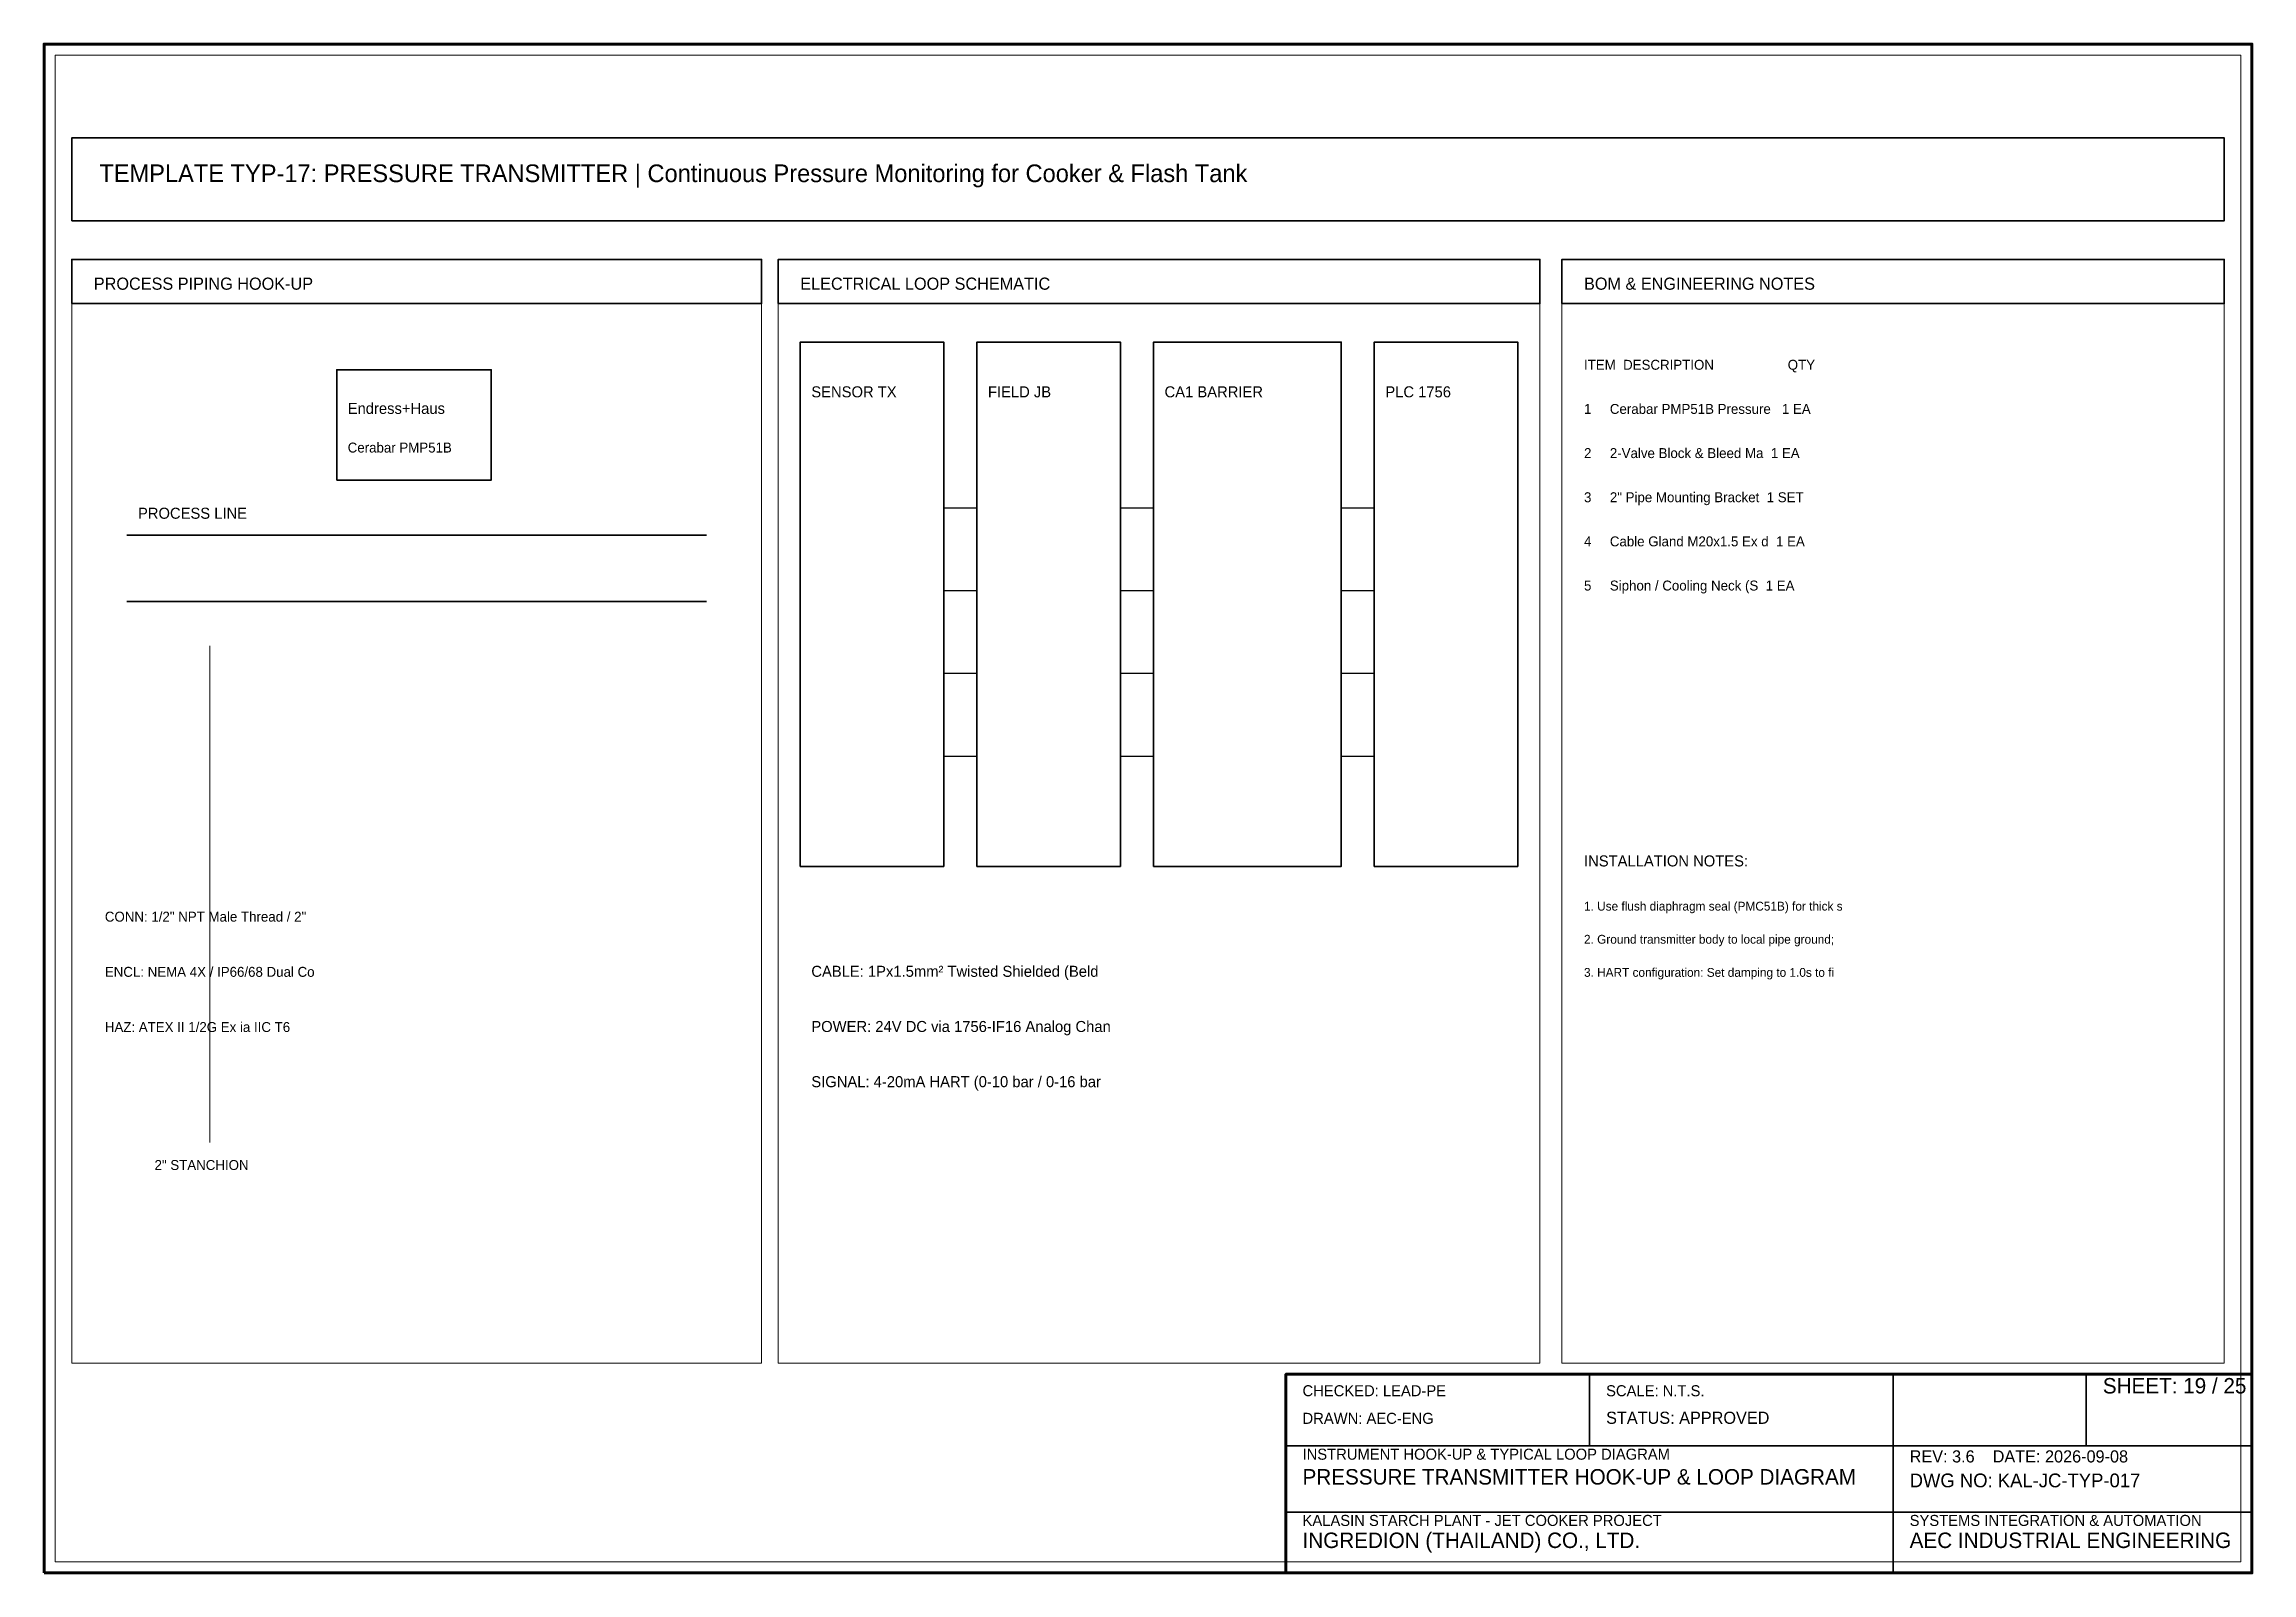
# Model space of a CAD drawing. Header units: millimetres. Extents: x 0 to 2200, y -1280 to 277.
# Drawn here: x 1350 to 1750, y -960 to -683 of the extents above; entities that cross this region are included whole.
import ezdxf

# ---------------------------------------------------------------- set-up
doc = ezdxf.new("R2010")
doc.units = ezdxf.units.MM
for name, color, linetype, lineweight in [('0_BORDER', 7, 'Continuous', 70), ('0_TITLE_BLOCK', 4, 'Continuous', 35), ('IE-CABLE', 6, 'Continuous', 25), ('IE-EQUIP', 2, 'Continuous', 35), ('IE-WIRE', 1, 'Continuous', 25), ('IS_BARRIERS', 140, 'Continuous', 35), ('NOTATIONS', 8, 'Continuous', 18), ('TER', 3, 'Continuous', 35), ('TEXTS', 7, 'Continuous', 25)]:
    doc.layers.add(name, color=color, linetype=linetype, lineweight=lineweight)

msp = doc.modelspace()

# ---------------------------------------------------------------- texts
at = {"layer": '0_TITLE_BLOCK'}
for s, height, p in [('TEMPLATE TYP-17: PRESSURE TRANSMITTER | Continuous Pressure Monitoring for Cooker & Flash Tank', 3.2, (1360, -708)), ('PROCESS PIPING HOOK-UP', 2.2, (1359, -727.5)), ('ELECTRICAL LOOP SCHEMATIC', 2.2, (1487, -727.5)), ('BOM & ENGINEERING NOTES', 2.2, (1629, -727.5)), ('ITEM  DESCRIPTION                    QTY', 1.8, (1629, -742)), ('INSTALLATION NOTES:', 2, (1629, -832)), ('SHEET: 19 / 25', 2.8, (1723, -927.5)), ('STATUS: APPROVED', 2.2, (1633, -933)), ('PRESSURE TRANSMITTER HOOK-UP & LOOP DIAGRAM', 2.8, (1578, -944)), ('INGREDION (THAILAND) CO., LTD.', 2.8, (1578, -955.5)), ('AEC INDUSTRIAL ENGINEERING', 2.8, (1688, -955.5))]:
    msp.add_text(s, height=height, dxfattribs=at).set_placement(p)
at = {"layer": 'IE-CABLE'}
msp.add_text('CABLE: 1Px1.5mm² Twisted Shielded (Beld', height=2, dxfattribs=at).set_placement((1489, -852))
at = {"layer": 'NOTATIONS'}
for s, height, p in [('Cerabar PMP51B', 1.8, (1405, -757)), ('1. Use flush diaphragm seal (PMC51B) for thick s', 1.6, (1629, -840)), ('2. Ground transmitter body to local pipe ground;', 1.6, (1629, -846)), ('3. HART configuration: Set damping to 1.0s to fi', 1.6, (1629, -852)), ('2" STANCHION', 1.8, (1370, -887))]:
    msp.add_text(s, height=height, dxfattribs=at).set_placement(p)
at = {"layer": 'TER'}
msp.add_text('FIELD JB', height=2, dxfattribs=at).set_placement((1521, -747))
at = {"layer": 'TEXTS'}
for s, height, p in [('Endress+Haus', 2, (1405, -750)), ('SENSOR TX', 2, (1489, -747)), ('CA1 BARRIER', 2, (1553, -747)), ('PLC 1756', 2, (1593, -747)), ('1     Cerabar PMP51B Pressure   1 EA', 1.8, (1629, -750)), ('2     2-Valve Block & Bleed Ma  1 EA', 1.8, (1629, -758)), ('PROCESS LINE', 2, (1367, -769)), ('3     2" Pipe Mounting Bracket  1 SET', 1.8, (1629, -766)), ('4     Cable Gland M20x1.5 Ex d  1 EA', 1.8, (1629, -774)), ('5     Siphon / Cooling Neck (S  1 EA', 1.8, (1629, -782)), ('CONN: 1/2" NPT Male Thread / 2"', 1.8, (1361, -842)), ('ENCL: NEMA 4X / IP66/68 Dual Co', 1.8, (1361, -852)), ('POWER: 24V DC via 1756-IF16 Analog Chan', 2, (1489, -862)), ('HAZ: ATEX II 1/2G Ex ia IIC T6', 1.8, (1361, -862)), ('SIGNAL: 4-20mA HART (0-10 bar / 0-16 bar', 2, (1489, -872)), ('CHECKED: LEAD-PE', 2, (1578, -928)), ('SCALE: N.T.S.', 2, (1633, -928)), ('DRAWN: AEC-ENG', 2, (1578, -933)), ('INSTRUMENT HOOK-UP & TYPICAL LOOP DIAGRAM', 2, (1578, -939.5)), ('REV: 3.6    DATE: 2026-09-08', 2.2, (1688, -940)), ('DWG NO: KAL-JC-TYP-017', 2.5, (1688, -944.5)), ('KALASIN STARCH PLANT - JET COOKER PROJECT', 2, (1578, -951.5)), ('SYSTEMS INTEGRATION & AUTOMATION', 2, (1688, -951.5))]:
    msp.add_text(s, height=height, dxfattribs=at).set_placement(p)

# ---------------------------------------------------------------- linework, layer by layer
at = {"layer": '0_BORDER'}
for points in [[(1350, -960), (1750, -960), (1750, -683), (1350, -683)], [(1575, -960), (1750, -960), (1750, -924), (1575, -924)]]:
    msp.add_lwpolyline(points, close=True, dxfattribs=at)
at = {"layer": '0_TITLE_BLOCK'}
for p, q in [((1630, -937), (1630, -924)), ((1685, -937), (1685, -924)), ((1720, -937), (1720, -924)), ((1575, -937), (1750, -937)), ((1685, -960), (1685, -937)), ((1575, -949), (1750, -949))]:
    msp.add_line(p, q, dxfattribs=at)
for points in [[(1355, -730), (1480, -730), (1480, -722), (1355, -722)], [(1483, -730), (1621, -730), (1621, -722), (1483, -722)], [(1625, -730), (1745, -730), (1745, -722), (1625, -722)]]:
    msp.add_lwpolyline(points, close=True, dxfattribs=at)
at = {"layer": 'IE-CABLE'}
for p, q in [((1545, -767), (1551, -767)), ((1545, -782), (1551, -782)), ((1545, -797), (1551, -797)), ((1545, -812), (1551, -812))]:
    msp.add_line(p, q, dxfattribs=at)
at = {"layer": 'IE-EQUIP'}
for p, q in [((1365, -772), (1470, -772)), ((1365, -784), (1470, -784))]:
    msp.add_line(p, q, dxfattribs=at)
for points in [[(1355, -715), (1745, -715), (1745, -700), (1355, -700)], [(1487, -832), (1513, -832), (1513, -737), (1487, -737)], [(1591, -832), (1617, -832), (1617, -737), (1591, -737)], [(1403, -762), (1431, -762), (1431, -742), (1403, -742)]]:
    msp.add_lwpolyline(points, close=True, dxfattribs=at)
at = {"layer": 'IE-WIRE'}
for p, q in [((1513, -767), (1519, -767)), ((1585, -767), (1591, -767)), ((1513, -782), (1519, -782)), ((1585, -782), (1591, -782)), ((1513, -797), (1519, -797)), ((1585, -797), (1591, -797)), ((1513, -812), (1519, -812)), ((1585, -812), (1591, -812))]:
    msp.add_line(p, q, dxfattribs=at)
at = {"layer": 'IS_BARRIERS'}
msp.add_lwpolyline([(1551, -832), (1585, -832), (1585, -737), (1551, -737)], close=True, dxfattribs=at)
at = {"layer": 'NOTATIONS'}
msp.add_line((1380, -882), (1380, -792), dxfattribs=at)
for points in [[(1352, -958), (1748, -958), (1748, -685), (1352, -685)], [(1355, -922), (1480, -922), (1480, -722), (1355, -722)], [(1483, -922), (1621, -922), (1621, -722), (1483, -722)], [(1625, -922), (1745, -922), (1745, -722), (1625, -722)]]:
    msp.add_lwpolyline(points, close=True, dxfattribs=at)
at = {"layer": 'TER'}
msp.add_lwpolyline([(1519, -832), (1545, -832), (1545, -737), (1519, -737)], close=True, dxfattribs=at)

msp.set_redraw_order([(e.dxf.handle, doc.entitydb.next_handle()) for e in msp.query("TEXT MTEXT ATTDEF DIMENSION ARC_DIMENSION")])  # texts and dimensions are drawn at this point

doc.saveas('drawing.dxf')
